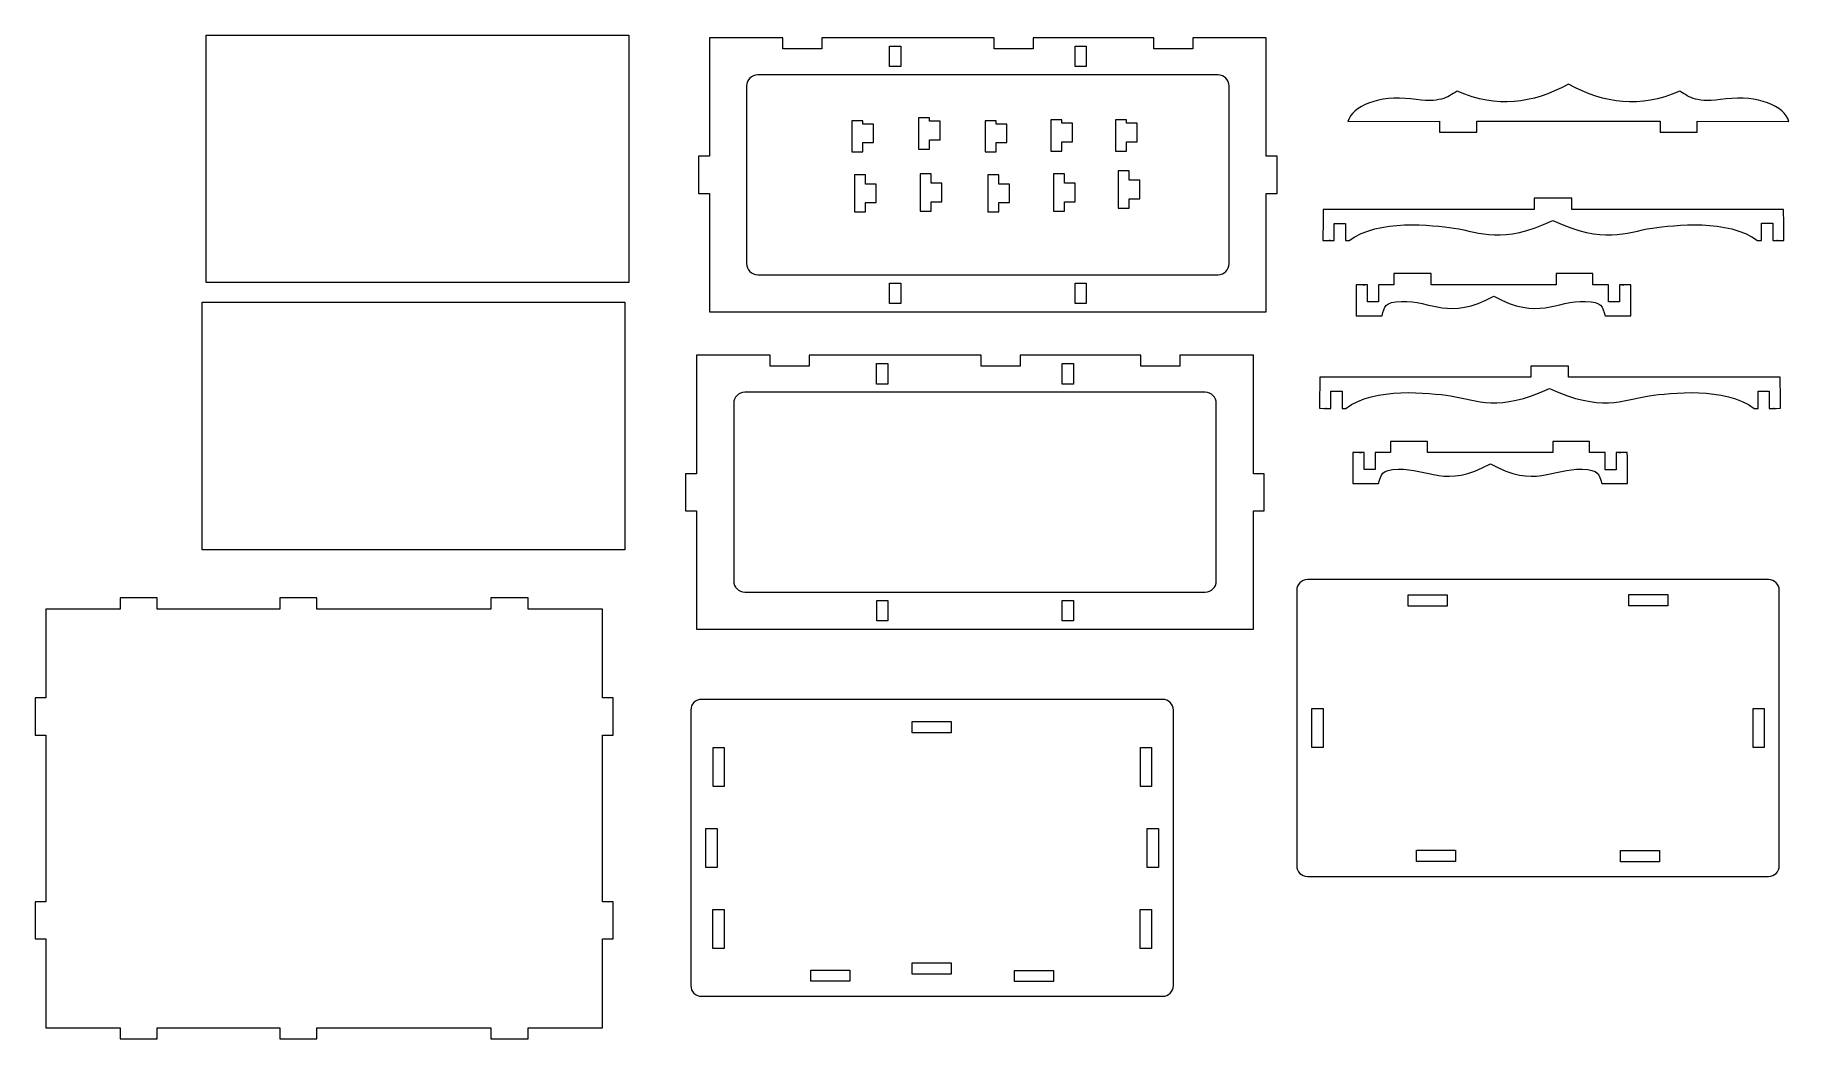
# Model space of a CAD drawing. Header units: centimetres. Extents: x -142 to 142, y -81 to 81.
import ezdxf

# ---------------------------------------------------------------- set-up
doc = ezdxf.new("R2010")
doc.units = ezdxf.units.CM
doc.header["$MEASUREMENT"] = 0
doc.layers.add('layer 1', color=7, linetype='Continuous')

msp = doc.modelspace()

# ---------------------------------------------------------------- linework, layer by layer
at = {"layer": 'layer 1', "color": 250, "lineweight": 20}
for points, knots in [([(-114.10544, 41.124), (-114.10544, 41.124), (-45.76664, 41.124), (-45.76664, 41.124), (-45.76664, 41.124), (-45.76664, 41.124), (-45.76664, 81.1494), (-45.76664, 81.1494), (-45.76664, 81.1494), (-45.76664, 81.1494), (-114.10544, 81.1494), (-114.10544, 81.1494), (-114.10544, 81.1494), (-114.10544, 81.1494), (-114.10544, 41.124), (-114.10544, 41.124), (-114.10544, 41.124), (-114.10544, 41.124), (-114.10544, 41.124), (-114.10544, 41.124)], [0, 0, 0, 0, 0.166666667, 0.166666667, 0.166666667, 0.166666667, 0.333333333, 0.333333333, 0.333333333, 0.333333333, 0.5, 0.5, 0.5, 0.5, 0.666666667, 0.666666667, 0.666666667, 0.666666667, 1, 1, 1, 1]), ([(57.26938, 36.39864), (57.26938, 36.39864), (-32.73068, 36.39864), (-32.73068, 36.39864), (-32.73068, 36.39864), (-32.73068, 36.39864), (-32.73068, 55.55874), (-32.73068, 55.55874), (-32.73068, 55.55874), (-32.73068, 55.55874), (-34.53068, 55.55874), (-34.53068, 55.55874), (-34.53068, 55.55874), (-34.53068, 55.55874), (-34.53068, 61.55874), (-34.53068, 61.55874), (-34.53068, 61.55874), (-34.53068, 61.55874), (-32.73068, 61.55874), (-32.73068, 61.55874), (-32.73068, 61.55874), (-32.73068, 61.55874), (-32.73068, 80.7189), (-32.73068, 80.7189), (-32.73068, 80.7189), (-32.73068, 80.7189), (-20.86502, 80.7189), (-20.86502, 80.7189), (-20.86502, 80.7189), (-20.86502, 80.7189), (-20.86502, 78.9366), (-20.86502, 78.9366), (-20.86502, 78.9366), (-20.86502, 78.9366), (-14.56178, 78.9366), (-14.56178, 78.9366), (-14.56178, 78.9366), (-14.56178, 78.9366), (-14.56178, 80.7189), (-14.56178, 80.7189), (-14.56178, 80.7189), (-14.56178, 80.7189), (13.28128, 80.7189), (13.28128, 80.7189), (13.28128, 80.7189), (13.28128, 80.7189), (13.28128, 78.92952), (13.28128, 78.92952), (13.28128, 78.92952), (13.28128, 78.92952), (19.58452, 78.92952), (19.58452, 78.92952), (19.58452, 78.92952), (19.58452, 78.92952), (19.58452, 80.7189), (19.58452, 80.7189), (19.58452, 80.7189), (19.58452, 80.7189), (39.0664, 80.7189), (39.0664, 80.7189), (39.0664, 80.7189), (39.0664, 80.7189), (39.0664, 78.92856), (39.0664, 78.92856), (39.0664, 78.92856), (39.0664, 78.92856), (45.36964, 78.92856), (45.36964, 78.92856), (45.36964, 78.92856), (45.36964, 78.92856), (45.36964, 80.7189), (45.36964, 80.7189), (45.36964, 80.7189), (45.36964, 80.7189), (57.26938, 80.7189), (57.26938, 80.7189), (57.26938, 80.7189), (57.26938, 80.7189), (57.26938, 61.5513), (57.26938, 61.5513), (57.26938, 61.5513), (57.26938, 61.5513), (59.00854, 61.5513), (59.00854, 61.5513), (59.00854, 61.5513), (59.00854, 61.5513), (59.00854, 55.5513), (59.00854, 55.5513), (59.00854, 55.5513), (59.00854, 55.5513), (57.26938, 55.5513), (57.26938, 55.5513), (57.26938, 55.5513), (57.26938, 55.5513), (57.26938, 36.39864), (57.26938, 36.39864)], [0, 0, 0, 0, 0.04, 0.04, 0.04, 0.04, 0.08, 0.08, 0.08, 0.08, 0.12, 0.12, 0.12, 0.12, 0.16, 0.16, 0.16, 0.16, 0.2, 0.2, 0.2, 0.2, 0.24, 0.24, 0.24, 0.24, 0.28, 0.28, 0.28, 0.28, 0.32, 0.32, 0.32, 0.32, 0.36, 0.36, 0.36, 0.36, 0.4, 0.4, 0.4, 0.4, 0.44, 0.44, 0.44, 0.44, 0.48, 0.48, 0.48, 0.48, 0.52, 0.52, 0.52, 0.52, 0.56, 0.56, 0.56, 0.56, 0.6, 0.6, 0.6, 0.6, 0.64, 0.64, 0.64, 0.64, 0.68, 0.68, 0.68, 0.68, 0.72, 0.72, 0.72, 0.72, 0.76, 0.76, 0.76, 0.76, 0.8, 0.8, 0.8, 0.8, 0.84, 0.84, 0.84, 0.84, 0.88, 0.88, 0.88, 0.88, 0.92, 0.92, 0.92, 0.92, 1, 1, 1, 1]), ([(-3.62936, 76.04766), (-3.62936, 76.04766), (-1.81436, 76.04766), (-1.81436, 76.04766), (-1.81436, 76.04766), (-1.81436, 76.04766), (-1.81436, 79.34766), (-1.81436, 79.34766), (-1.81436, 79.34766), (-1.81436, 79.34766), (-3.62936, 79.34766), (-3.62936, 79.34766), (-3.62936, 79.34766), (-3.62936, 79.34766), (-3.62936, 76.04766), (-3.62936, 76.04766)], [0, 0, 0, 0, 0.2, 0.2, 0.2, 0.2, 0.4, 0.4, 0.4, 0.4, 0.6, 0.6, 0.6, 0.6, 1, 1, 1, 1]), ([(26.3569, 76.04646), (26.3569, 76.04646), (28.17184, 76.04646), (28.17184, 76.04646), (28.17184, 76.04646), (28.17184, 76.04646), (28.17184, 79.34646), (28.17184, 79.34646), (28.17184, 79.34646), (28.17184, 79.34646), (26.3569, 79.34646), (26.3569, 79.34646), (26.3569, 79.34646), (26.3569, 79.34646), (26.3569, 76.04646), (26.3569, 76.04646)], [0, 0, 0, 0, 0.2, 0.2, 0.2, 0.2, 0.4, 0.4, 0.4, 0.4, 0.6, 0.6, 0.6, 0.6, 1, 1, 1, 1]), ([(49.46938, 42.39864), (49.46938, 42.39864), (-24.93068, 42.39864), (-24.93068, 42.39864), (-24.93068, 42.39864), (-25.92062, 42.39864), (-26.73068, 43.20864), (-26.73068, 44.1987), (-26.73068, 44.1987), (-26.73068, 44.1987), (-26.73068, 72.91884), (-26.73068, 72.91884), (-26.73068, 72.91884), (-26.73068, 73.9089), (-25.92062, 74.71884), (-24.93068, 74.71884), (-24.93068, 74.71884), (-24.93068, 74.71884), (49.46938, 74.71884), (49.46938, 74.71884), (49.46938, 74.71884), (50.45938, 74.71884), (51.26938, 73.9089), (51.26938, 72.91884), (51.26938, 72.91884), (51.26938, 72.91884), (51.26938, 44.1987), (51.26938, 44.1987), (51.26938, 44.1987), (51.26938, 43.20864), (50.45938, 42.39864), (49.46938, 42.39864)], [0, 0, 0, 0, 0.111111111, 0.111111111, 0.111111111, 0.111111111, 0.222222222, 0.222222222, 0.222222222, 0.222222222, 0.333333333, 0.333333333, 0.333333333, 0.333333333, 0.444444444, 0.444444444, 0.444444444, 0.444444444, 0.555555556, 0.555555556, 0.555555556, 0.555555556, 0.666666667, 0.666666667, 0.666666667, 0.666666667, 0.777777778, 0.777777778, 0.777777778, 0.777777778, 1, 1, 1, 1]), ([(106.11394, 67.2189), (106.11394, 67.2189), (91.29412, 67.20948), (91.29412, 67.20948), (91.29412, 67.20948), (91.29412, 67.20948), (91.29412, 65.46756), (91.29412, 65.46756), (91.29412, 65.46756), (91.29412, 65.46756), (85.29412, 65.46756), (85.29412, 65.46756), (85.29412, 65.46756), (85.29412, 65.46756), (85.29412, 67.2057), (85.29412, 67.2057), (85.29412, 67.2057), (85.29412, 67.2057), (70.47436, 67.19628), (70.47436, 67.19628), (70.47436, 67.19628), (71.1604, 69.6582), (75.61474, 71.51382), (80.62822, 70.81902), (80.62822, 70.81902), (85.64182, 70.12416), (86.34286, 71.05368), (88.1263, 72.06426), (88.1263, 72.06426), (94.71328, 69.28674), (100.09036, 70.0242), (106.11418, 73.19628), (106.11418, 73.19628), (112.13812, 70.0242), (117.5152, 69.28674), (124.10206, 72.06426), (124.10206, 72.06426), (125.8855, 71.05368), (126.5866, 70.12416), (131.60007, 70.81902), (131.60007, 70.81902), (136.61349, 71.51382), (141.06783, 69.6582), (141.75381, 67.19628), (141.75381, 67.19628), (141.75381, 67.19628), (126.94666, 67.2057), (126.94666, 67.2057), (126.94666, 67.2057), (126.94666, 67.2057), (126.94666, 65.4756), (126.94666, 65.4756), (126.94666, 65.4756), (126.94666, 65.4756), (120.94666, 65.4756), (120.94666, 65.4756), (120.94666, 65.4756), (120.94666, 65.4756), (120.94666, 67.20948), (120.94666, 67.20948), (120.94666, 67.20948), (120.94666, 67.20948), (106.11394, 67.2189), (106.11394, 67.2189)], [0, 0, 0, 0, 0.058823529, 0.058823529, 0.058823529, 0.058823529, 0.117647059, 0.117647059, 0.117647059, 0.117647059, 0.176470588, 0.176470588, 0.176470588, 0.176470588, 0.235294118, 0.235294118, 0.235294118, 0.235294118, 0.294117647, 0.294117647, 0.294117647, 0.294117647, 0.352941176, 0.352941176, 0.352941176, 0.352941176, 0.411764706, 0.411764706, 0.411764706, 0.411764706, 0.470588235, 0.470588235, 0.470588235, 0.470588235, 0.529411765, 0.529411765, 0.529411765, 0.529411765, 0.588235294, 0.588235294, 0.588235294, 0.588235294, 0.647058824, 0.647058824, 0.647058824, 0.647058824, 0.705882353, 0.705882353, 0.705882353, 0.705882353, 0.764705882, 0.764705882, 0.764705882, 0.764705882, 0.823529412, 0.823529412, 0.823529412, 0.823529412, 0.882352941, 0.882352941, 0.882352941, 0.882352941, 1, 1, 1, 1]), ([(-7.9448, 62.26224), (-7.9448, 62.26224), (-9.7448, 62.26224), (-9.7448, 62.26224), (-9.7448, 62.26224), (-9.7448, 62.26224), (-9.7448, 67.30224), (-9.7448, 67.30224), (-9.7448, 67.30224), (-9.7448, 67.30224), (-7.9448, 67.30224), (-7.9448, 67.30224), (-7.9448, 67.30224), (-7.9448, 67.30224), (-7.9448, 66.76224), (-7.9448, 66.76224), (-7.9448, 66.76224), (-7.9448, 66.76224), (-6.20486, 66.76224), (-6.20486, 66.76224), (-6.20486, 66.76224), (-6.20486, 66.76224), (-6.20486, 63.76224), (-6.20486, 63.76224), (-6.20486, 63.76224), (-6.20486, 63.76224), (-7.9448, 63.76224), (-7.9448, 63.76224), (-7.9448, 63.76224), (-7.9448, 63.76224), (-7.9448, 62.26224), (-7.9448, 62.26224)], [0, 0, 0, 0, 0.111111111, 0.111111111, 0.111111111, 0.111111111, 0.222222222, 0.222222222, 0.222222222, 0.222222222, 0.333333333, 0.333333333, 0.333333333, 0.333333333, 0.444444444, 0.444444444, 0.444444444, 0.444444444, 0.555555556, 0.555555556, 0.555555556, 0.555555556, 0.666666667, 0.666666667, 0.666666667, 0.666666667, 0.777777778, 0.777777778, 0.777777778, 0.777777778, 1, 1, 1, 1]), ([(2.83396, 62.72124), (2.83396, 62.72124), (1.03396, 62.72124), (1.03396, 62.72124), (1.03396, 62.72124), (1.03396, 62.72124), (1.03396, 67.76124), (1.03396, 67.76124), (1.03396, 67.76124), (1.03396, 67.76124), (2.83396, 67.76124), (2.83396, 67.76124), (2.83396, 67.76124), (2.83396, 67.76124), (2.83396, 67.22124), (2.83396, 67.22124), (2.83396, 67.22124), (2.83396, 67.22124), (4.57396, 67.22124), (4.57396, 67.22124), (4.57396, 67.22124), (4.57396, 67.22124), (4.57396, 64.22124), (4.57396, 64.22124), (4.57396, 64.22124), (4.57396, 64.22124), (2.83396, 64.22124), (2.83396, 64.22124), (2.83396, 64.22124), (2.83396, 64.22124), (2.83396, 62.72124), (2.83396, 62.72124)], [0, 0, 0, 0, 0.111111111, 0.111111111, 0.111111111, 0.111111111, 0.222222222, 0.222222222, 0.222222222, 0.222222222, 0.333333333, 0.333333333, 0.333333333, 0.333333333, 0.444444444, 0.444444444, 0.444444444, 0.444444444, 0.555555556, 0.555555556, 0.555555556, 0.555555556, 0.666666667, 0.666666667, 0.666666667, 0.666666667, 0.777777778, 0.777777778, 0.777777778, 0.777777778, 1, 1, 1, 1]), ([(13.60894, 62.26224), (13.60894, 62.26224), (11.80894, 62.26224), (11.80894, 62.26224), (11.80894, 62.26224), (11.80894, 62.26224), (11.80894, 67.30224), (11.80894, 67.30224), (11.80894, 67.30224), (11.80894, 67.30224), (13.60894, 67.30224), (13.60894, 67.30224), (13.60894, 67.30224), (13.60894, 67.30224), (13.60894, 66.76224), (13.60894, 66.76224), (13.60894, 66.76224), (13.60894, 66.76224), (15.34894, 66.76224), (15.34894, 66.76224), (15.34894, 66.76224), (15.34894, 66.76224), (15.34894, 63.76224), (15.34894, 63.76224), (15.34894, 63.76224), (15.34894, 63.76224), (13.60894, 63.76224), (13.60894, 63.76224), (13.60894, 63.76224), (13.60894, 63.76224), (13.60894, 62.26224), (13.60894, 62.26224)], [0, 0, 0, 0, 0.111111111, 0.111111111, 0.111111111, 0.111111111, 0.222222222, 0.222222222, 0.222222222, 0.222222222, 0.333333333, 0.333333333, 0.333333333, 0.333333333, 0.444444444, 0.444444444, 0.444444444, 0.444444444, 0.555555556, 0.555555556, 0.555555556, 0.555555556, 0.666666667, 0.666666667, 0.666666667, 0.666666667, 0.777777778, 0.777777778, 0.777777778, 0.777777778, 1, 1, 1, 1]), ([(24.22894, 62.40372), (24.22894, 62.40372), (22.42894, 62.40372), (22.42894, 62.40372), (22.42894, 62.40372), (22.42894, 62.40372), (22.42894, 67.44372), (22.42894, 67.44372), (22.42894, 67.44372), (22.42894, 67.44372), (24.22894, 67.44372), (24.22894, 67.44372), (24.22894, 67.44372), (24.22894, 67.44372), (24.22894, 66.90372), (24.22894, 66.90372), (24.22894, 66.90372), (24.22894, 66.90372), (25.96894, 66.90372), (25.96894, 66.90372), (25.96894, 66.90372), (25.96894, 66.90372), (25.96894, 63.90372), (25.96894, 63.90372), (25.96894, 63.90372), (25.96894, 63.90372), (24.22894, 63.90372), (24.22894, 63.90372), (24.22894, 63.90372), (24.22894, 63.90372), (24.22894, 62.40372), (24.22894, 62.40372)], [0, 0, 0, 0, 0.111111111, 0.111111111, 0.111111111, 0.111111111, 0.222222222, 0.222222222, 0.222222222, 0.222222222, 0.333333333, 0.333333333, 0.333333333, 0.333333333, 0.444444444, 0.444444444, 0.444444444, 0.444444444, 0.555555556, 0.555555556, 0.555555556, 0.555555556, 0.666666667, 0.666666667, 0.666666667, 0.666666667, 0.777777778, 0.777777778, 0.777777778, 0.777777778, 1, 1, 1, 1]), ([(34.66894, 62.40372), (34.66894, 62.40372), (32.86894, 62.40372), (32.86894, 62.40372), (32.86894, 62.40372), (32.86894, 62.40372), (32.86894, 67.44372), (32.86894, 67.44372), (32.86894, 67.44372), (32.86894, 67.44372), (34.66894, 67.44372), (34.66894, 67.44372), (34.66894, 67.44372), (34.66894, 67.44372), (34.66894, 66.90372), (34.66894, 66.90372), (34.66894, 66.90372), (34.66894, 66.90372), (36.40894, 66.90372), (36.40894, 66.90372), (36.40894, 66.90372), (36.40894, 66.90372), (36.40894, 63.90372), (36.40894, 63.90372), (36.40894, 63.90372), (36.40894, 63.90372), (34.66894, 63.90372), (34.66894, 63.90372), (34.66894, 63.90372), (34.66894, 63.90372), (34.66894, 62.40372), (34.66894, 62.40372)], [0, 0, 0, 0, 0.111111111, 0.111111111, 0.111111111, 0.111111111, 0.222222222, 0.222222222, 0.222222222, 0.222222222, 0.333333333, 0.333333333, 0.333333333, 0.333333333, 0.444444444, 0.444444444, 0.444444444, 0.444444444, 0.555555556, 0.555555556, 0.555555556, 0.555555556, 0.666666667, 0.666666667, 0.666666667, 0.666666667, 0.777777778, 0.777777778, 0.777777778, 0.777777778, 1, 1, 1, 1]), ([(-7.51478, 52.55874), (-7.51478, 52.55874), (-9.31478, 52.55874), (-9.31478, 52.55874), (-9.31478, 52.55874), (-9.31478, 52.55874), (-9.31478, 58.55874), (-9.31478, 58.55874), (-9.31478, 58.55874), (-9.31478, 58.55874), (-7.51478, 58.55874), (-7.51478, 58.55874), (-7.51478, 58.55874), (-7.51478, 58.55874), (-7.51478, 57.05874), (-7.51478, 57.05874), (-7.51478, 57.05874), (-7.51478, 57.05874), (-5.77484, 57.05874), (-5.77484, 57.05874), (-5.77484, 57.05874), (-5.77484, 57.05874), (-5.77484, 54.05874), (-5.77484, 54.05874), (-5.77484, 54.05874), (-5.77484, 54.05874), (-7.51478, 54.05874), (-7.51478, 54.05874), (-7.51478, 54.05874), (-7.51478, 54.05874), (-7.51478, 52.55874), (-7.51478, 52.55874)], [0, 0, 0, 0, 0.111111111, 0.111111111, 0.111111111, 0.111111111, 0.222222222, 0.222222222, 0.222222222, 0.222222222, 0.333333333, 0.333333333, 0.333333333, 0.333333333, 0.444444444, 0.444444444, 0.444444444, 0.444444444, 0.555555556, 0.555555556, 0.555555556, 0.555555556, 0.666666667, 0.666666667, 0.666666667, 0.666666667, 0.777777778, 0.777777778, 0.777777778, 0.777777778, 1, 1, 1, 1]), ([(3.10522, 52.70022), (3.10522, 52.70022), (1.30522, 52.70022), (1.30522, 52.70022), (1.30522, 52.70022), (1.30522, 52.70022), (1.30522, 58.70022), (1.30522, 58.70022), (1.30522, 58.70022), (1.30522, 58.70022), (3.10522, 58.70022), (3.10522, 58.70022), (3.10522, 58.70022), (3.10522, 58.70022), (3.10522, 57.20022), (3.10522, 57.20022), (3.10522, 57.20022), (3.10522, 57.20022), (4.84522, 57.20022), (4.84522, 57.20022), (4.84522, 57.20022), (4.84522, 57.20022), (4.84522, 54.20022), (4.84522, 54.20022), (4.84522, 54.20022), (4.84522, 54.20022), (3.10522, 54.20022), (3.10522, 54.20022), (3.10522, 54.20022), (3.10522, 54.20022), (3.10522, 52.70022), (3.10522, 52.70022)], [0, 0, 0, 0, 0.111111111, 0.111111111, 0.111111111, 0.111111111, 0.222222222, 0.222222222, 0.222222222, 0.222222222, 0.333333333, 0.333333333, 0.333333333, 0.333333333, 0.444444444, 0.444444444, 0.444444444, 0.444444444, 0.555555556, 0.555555556, 0.555555556, 0.555555556, 0.666666667, 0.666666667, 0.666666667, 0.666666667, 0.777777778, 0.777777778, 0.777777778, 0.777777778, 1, 1, 1, 1]), ([(14.03896, 52.55874), (14.03896, 52.55874), (12.23896, 52.55874), (12.23896, 52.55874), (12.23896, 52.55874), (12.23896, 52.55874), (12.23896, 58.55874), (12.23896, 58.55874), (12.23896, 58.55874), (12.23896, 58.55874), (14.03896, 58.55874), (14.03896, 58.55874), (14.03896, 58.55874), (14.03896, 58.55874), (14.03896, 57.05874), (14.03896, 57.05874), (14.03896, 57.05874), (14.03896, 57.05874), (15.7789, 57.05874), (15.7789, 57.05874), (15.7789, 57.05874), (15.7789, 57.05874), (15.7789, 54.05874), (15.7789, 54.05874), (15.7789, 54.05874), (15.7789, 54.05874), (14.03896, 54.05874), (14.03896, 54.05874), (14.03896, 54.05874), (14.03896, 54.05874), (14.03896, 52.55874), (14.03896, 52.55874)], [0, 0, 0, 0, 0.111111111, 0.111111111, 0.111111111, 0.111111111, 0.222222222, 0.222222222, 0.222222222, 0.222222222, 0.333333333, 0.333333333, 0.333333333, 0.333333333, 0.444444444, 0.444444444, 0.444444444, 0.444444444, 0.555555556, 0.555555556, 0.555555556, 0.555555556, 0.666666667, 0.666666667, 0.666666667, 0.666666667, 0.777777778, 0.777777778, 0.777777778, 0.777777778, 1, 1, 1, 1]), ([(24.65896, 52.70022), (24.65896, 52.70022), (22.85896, 52.70022), (22.85896, 52.70022), (22.85896, 52.70022), (22.85896, 52.70022), (22.85896, 58.70022), (22.85896, 58.70022), (22.85896, 58.70022), (22.85896, 58.70022), (24.65896, 58.70022), (24.65896, 58.70022), (24.65896, 58.70022), (24.65896, 58.70022), (24.65896, 57.20022), (24.65896, 57.20022), (24.65896, 57.20022), (24.65896, 57.20022), (26.39896, 57.20022), (26.39896, 57.20022), (26.39896, 57.20022), (26.39896, 57.20022), (26.39896, 54.20022), (26.39896, 54.20022), (26.39896, 54.20022), (26.39896, 54.20022), (24.65896, 54.20022), (24.65896, 54.20022), (24.65896, 54.20022), (24.65896, 54.20022), (24.65896, 52.70022), (24.65896, 52.70022)], [0, 0, 0, 0, 0.111111111, 0.111111111, 0.111111111, 0.111111111, 0.222222222, 0.222222222, 0.222222222, 0.222222222, 0.333333333, 0.333333333, 0.333333333, 0.333333333, 0.444444444, 0.444444444, 0.444444444, 0.444444444, 0.555555556, 0.555555556, 0.555555556, 0.555555556, 0.666666667, 0.666666667, 0.666666667, 0.666666667, 0.777777778, 0.777777778, 0.777777778, 0.777777778, 1, 1, 1, 1]), ([(35.09896, 53.18022), (35.09896, 53.18022), (33.29896, 53.18022), (33.29896, 53.18022), (33.29896, 53.18022), (33.29896, 53.18022), (33.29896, 59.18022), (33.29896, 59.18022), (33.29896, 59.18022), (33.29896, 59.18022), (35.09896, 59.18022), (35.09896, 59.18022), (35.09896, 59.18022), (35.09896, 59.18022), (35.09896, 57.68022), (35.09896, 57.68022), (35.09896, 57.68022), (35.09896, 57.68022), (36.83896, 57.68022), (36.83896, 57.68022), (36.83896, 57.68022), (36.83896, 57.68022), (36.83896, 54.68022), (36.83896, 54.68022), (36.83896, 54.68022), (36.83896, 54.68022), (35.09896, 54.68022), (35.09896, 54.68022), (35.09896, 54.68022), (35.09896, 54.68022), (35.09896, 53.18022), (35.09896, 53.18022)], [0, 0, 0, 0, 0.111111111, 0.111111111, 0.111111111, 0.111111111, 0.222222222, 0.222222222, 0.222222222, 0.222222222, 0.333333333, 0.333333333, 0.333333333, 0.333333333, 0.444444444, 0.444444444, 0.444444444, 0.444444444, 0.555555556, 0.555555556, 0.555555556, 0.555555556, 0.666666667, 0.666666667, 0.666666667, 0.666666667, 0.777777778, 0.777777778, 0.777777778, 0.777777778, 1, 1, 1, 1]), ([(103.60588, 51.15732), (95.27194, 47.27658), (92.02948, 49.2672), (87.59626, 49.9356), (87.59626, 49.9356), (84.16864, 50.45238), (75.3163, 51.44562), (70.66594, 47.92608), (70.66594, 47.92608), (70.66594, 47.92608), (70.06666, 47.92662), (70.06666, 47.92662), (70.06666, 47.92662), (70.06666, 47.92662), (70.06666, 50.7069), (70.06666, 50.7069), (70.06666, 50.7069), (70.06666, 50.7069), (68.26666, 50.7069), (68.26666, 50.7069), (68.26666, 50.7069), (68.26666, 50.7069), (68.26666, 47.92854), (68.26666, 47.92854), (68.26666, 47.92854), (66.22318, 47.93106), (68.93614, 47.93016), (66.42436, 47.93238), (66.42436, 47.93238), (66.43732, 50.23524), (66.45016, 50.64324), (66.46312, 52.94616), (66.46312, 52.94616), (78.13882, 52.94814), (88.9144, 52.94916), (100.5901, 52.94928), (100.5901, 52.94928), (100.5901, 52.94928), (100.5901, 54.76608), (100.5901, 54.76608), (100.5901, 54.76608), (100.5901, 54.76608), (106.64308, 54.76608), (106.64308, 54.76608), (106.64308, 54.76608), (106.64308, 54.76608), (106.64308, 52.94928), (106.64308, 52.94928), (106.64308, 52.94928), (118.3627, 52.94916), (129.17889, 52.94814), (140.89845, 52.94616), (140.89845, 52.94616), (140.91141, 50.64324), (140.92437, 50.23524), (140.93739, 47.93238), (140.93739, 47.93238), (138.43221, 47.93016), (141.10431, 47.931), (139.12671, 47.92854), (139.12671, 47.92854), (139.12671, 47.92854), (139.12671, 50.71296), (139.12671, 50.71296), (139.12671, 50.71296), (139.12671, 50.71296), (137.32671, 50.71296), (137.32671, 50.71296), (137.32671, 50.71296), (137.32671, 50.71296), (137.32671, 47.92668), (137.32671, 47.92668), (137.32671, 47.92668), (137.32671, 47.92668), (136.67985, 47.92608), (136.67985, 47.92608), (136.67985, 47.92608), (132.01197, 51.44562), (123.12634, 50.45238), (119.68576, 49.9356), (119.68576, 49.9356), (115.23592, 49.26726), (111.97114, 47.27658), (103.60588, 51.15732)], [0, 0, 0, 0, 0.045454545, 0.045454545, 0.045454545, 0.045454545, 0.090909091, 0.090909091, 0.090909091, 0.090909091, 0.136363636, 0.136363636, 0.136363636, 0.136363636, 0.181818182, 0.181818182, 0.181818182, 0.181818182, 0.227272727, 0.227272727, 0.227272727, 0.227272727, 0.272727273, 0.272727273, 0.272727273, 0.272727273, 0.318181818, 0.318181818, 0.318181818, 0.318181818, 0.363636364, 0.363636364, 0.363636364, 0.363636364, 0.409090909, 0.409090909, 0.409090909, 0.409090909, 0.454545455, 0.454545455, 0.454545455, 0.454545455, 0.5, 0.5, 0.5, 0.5, 0.545454545, 0.545454545, 0.545454545, 0.545454545, 0.590909091, 0.590909091, 0.590909091, 0.590909091, 0.636363636, 0.636363636, 0.636363636, 0.636363636, 0.681818182, 0.681818182, 0.681818182, 0.681818182, 0.727272727, 0.727272727, 0.727272727, 0.727272727, 0.772727273, 0.772727273, 0.772727273, 0.772727273, 0.818181818, 0.818181818, 0.818181818, 0.818181818, 0.863636364, 0.863636364, 0.863636364, 0.863636364, 0.909090909, 0.909090909, 0.909090909, 0.909090909, 1, 1, 1, 1]), ([(94.04908, 38.96166), (86.78272, 34.90842), (83.98972, 38.26998), (79.11046, 38.08362), (79.11046, 38.08362), (76.35748, 37.9785), (76.41658, 37.2906), (75.98092, 35.75676), (75.98092, 35.75676), (74.30092, 35.75886), (73.46098, 35.76096), (71.78098, 35.763), (71.78098, 35.763), (71.79046, 38.06094), (71.79994, 38.46798), (71.80936, 40.76592), (71.80936, 40.76592), (74.9842, 40.76658), (71.5036, 40.76652), (73.61512, 40.76706), (73.61512, 40.76706), (73.61512, 40.76706), (73.61512, 38.0181), (73.61512, 38.0181), (73.61512, 38.0181), (73.61512, 38.0181), (75.41512, 38.0181), (75.41512, 38.0181), (75.41512, 38.0181), (75.41512, 38.0181), (75.41512, 40.76748), (75.41512, 40.76748), (75.41512, 40.76748), (75.41512, 40.76748), (77.89948, 40.7679), (77.89948, 40.7679), (77.89948, 40.7679), (77.89948, 40.7679), (77.89948, 42.59676), (77.89948, 42.59676), (77.89948, 42.59676), (77.89948, 42.59676), (83.89948, 42.59676), (83.89948, 42.59676), (83.89948, 42.59676), (83.89948, 42.59676), (83.89948, 40.76856), (83.89948, 40.76856), (83.89948, 40.76856), (90.63982, 40.76916), (97.38016, 40.76916), (104.12056, 40.76856), (104.12056, 40.76856), (104.12056, 40.76856), (104.12056, 42.59682), (104.12056, 42.59682), (104.12056, 42.59682), (104.12056, 42.59682), (110.074, 42.59682), (110.074, 42.59682), (110.074, 42.59682), (110.074, 42.59682), (110.074, 40.7679), (110.074, 40.7679), (110.074, 40.7679), (110.074, 40.7679), (112.59154, 40.76748), (112.59154, 40.76748), (112.59154, 40.76748), (112.59154, 40.76748), (112.59154, 38.01264), (112.59154, 38.01264), (112.59154, 38.01264), (112.59154, 38.01264), (114.39154, 38.01264), (114.39154, 38.01264), (114.39154, 38.01264), (114.39154, 38.01264), (114.39154, 40.76706), (114.39154, 40.76706), (114.39154, 40.76706), (116.38414, 40.76652), (113.0566, 40.76658), (116.1778, 40.76592), (116.1778, 40.76592), (116.1871, 38.46798), (116.19652, 38.06094), (116.20594, 35.763), (116.20594, 35.763), (114.53896, 35.76096), (113.69902, 35.75886), (112.03204, 35.75676), (112.03204, 35.75676), (111.5998, 37.2906), (111.604, 37.9785), (108.87238, 38.08362), (108.87238, 38.08362), (104.03092, 38.26998), (101.25904, 34.90842), (94.04908, 38.96166)], [0, 0, 0, 0, 0.038461538, 0.038461538, 0.038461538, 0.038461538, 0.076923077, 0.076923077, 0.076923077, 0.076923077, 0.115384615, 0.115384615, 0.115384615, 0.115384615, 0.153846154, 0.153846154, 0.153846154, 0.153846154, 0.192307692, 0.192307692, 0.192307692, 0.192307692, 0.230769231, 0.230769231, 0.230769231, 0.230769231, 0.269230769, 0.269230769, 0.269230769, 0.269230769, 0.307692308, 0.307692308, 0.307692308, 0.307692308, 0.346153846, 0.346153846, 0.346153846, 0.346153846, 0.384615385, 0.384615385, 0.384615385, 0.384615385, 0.423076923, 0.423076923, 0.423076923, 0.423076923, 0.461538462, 0.461538462, 0.461538462, 0.461538462, 0.5, 0.5, 0.5, 0.5, 0.538461538, 0.538461538, 0.538461538, 0.538461538, 0.576923077, 0.576923077, 0.576923077, 0.576923077, 0.615384615, 0.615384615, 0.615384615, 0.615384615, 0.653846154, 0.653846154, 0.653846154, 0.653846154, 0.692307692, 0.692307692, 0.692307692, 0.692307692, 0.730769231, 0.730769231, 0.730769231, 0.730769231, 0.769230769, 0.769230769, 0.769230769, 0.769230769, 0.807692308, 0.807692308, 0.807692308, 0.807692308, 0.846153846, 0.846153846, 0.846153846, 0.846153846, 0.884615385, 0.884615385, 0.884615385, 0.884615385, 0.923076923, 0.923076923, 0.923076923, 0.923076923, 1, 1, 1, 1]), ([(-3.62294, 37.7499), (-3.62294, 37.7499), (-1.80794, 37.7499), (-1.80794, 37.7499), (-1.80794, 37.7499), (-1.80794, 37.7499), (-1.80794, 41.0499), (-1.80794, 41.0499), (-1.80794, 41.0499), (-1.80794, 41.0499), (-3.62294, 41.0499), (-3.62294, 41.0499), (-3.62294, 41.0499), (-3.62294, 41.0499), (-3.62294, 37.7499), (-3.62294, 37.7499)], [0, 0, 0, 0, 0.2, 0.2, 0.2, 0.2, 0.4, 0.4, 0.4, 0.4, 0.6, 0.6, 0.6, 0.6, 1, 1, 1, 1]), ([(26.36332, 37.7487), (26.36332, 37.7487), (28.17832, 37.7487), (28.17832, 37.7487), (28.17832, 37.7487), (28.17832, 37.7487), (28.17832, 41.0487), (28.17832, 41.0487), (28.17832, 41.0487), (28.17832, 41.0487), (26.36332, 41.0487), (26.36332, 41.0487), (26.36332, 41.0487), (26.36332, 41.0487), (26.36332, 37.7487), (26.36332, 37.7487)], [0, 0, 0, 0, 0.2, 0.2, 0.2, 0.2, 0.4, 0.4, 0.4, 0.4, 0.6, 0.6, 0.6, 0.6, 1, 1, 1, 1]), ([(-114.74066, -2.05608), (-114.74066, -2.05608), (-46.40186, -2.05608), (-46.40186, -2.05608), (-46.40186, -2.05608), (-46.40186, -2.05608), (-46.40186, 37.96926), (-46.40186, 37.96926), (-46.40186, 37.96926), (-46.40186, 37.96926), (-114.74066, 37.96926), (-114.74066, 37.96926), (-114.74066, 37.96926), (-114.74066, 37.96926), (-114.74066, -2.05608), (-114.74066, -2.05608), (-114.74066, -2.05608), (-114.74066, -2.05608), (-114.74066, -2.05608), (-114.74066, -2.05608)], [0, 0, 0, 0, 0.166666667, 0.166666667, 0.166666667, 0.166666667, 0.333333333, 0.333333333, 0.333333333, 0.333333333, 0.5, 0.5, 0.5, 0.5, 0.666666667, 0.666666667, 0.666666667, 0.666666667, 1, 1, 1, 1]), ([(55.1833, -14.92302), (55.1833, -14.92302), (-34.81676, -14.92302), (-34.81676, -14.92302), (-34.81676, -14.92302), (-34.81676, -14.92302), (-34.81676, 4.23708), (-34.81676, 4.23708), (-34.81676, 4.23708), (-34.81676, 4.23708), (-36.61676, 4.23708), (-36.61676, 4.23708), (-36.61676, 4.23708), (-36.61676, 4.23708), (-36.61676, 10.23708), (-36.61676, 10.23708), (-36.61676, 10.23708), (-36.61676, 10.23708), (-34.81676, 10.23708), (-34.81676, 10.23708), (-34.81676, 10.23708), (-34.81676, 10.23708), (-34.81676, 29.39724), (-34.81676, 29.39724), (-34.81676, 29.39724), (-34.81676, 29.39724), (-22.9511, 29.39724), (-22.9511, 29.39724), (-22.9511, 29.39724), (-22.9511, 29.39724), (-22.9511, 27.61494), (-22.9511, 27.61494), (-22.9511, 27.61494), (-22.9511, 27.61494), (-16.6478, 27.61494), (-16.6478, 27.61494), (-16.6478, 27.61494), (-16.6478, 27.61494), (-16.6478, 29.39724), (-16.6478, 29.39724), (-16.6478, 29.39724), (-16.6478, 29.39724), (11.1952, 29.39724), (11.1952, 29.39724), (11.1952, 29.39724), (11.1952, 29.39724), (11.1952, 27.60786), (11.1952, 27.60786), (11.1952, 27.60786), (11.1952, 27.60786), (17.49844, 27.60786), (17.49844, 27.60786), (17.49844, 27.60786), (17.49844, 27.60786), (17.49844, 29.39724), (17.49844, 29.39724), (17.49844, 29.39724), (17.49844, 29.39724), (36.98026, 29.39724), (36.98026, 29.39724), (36.98026, 29.39724), (36.98026, 29.39724), (36.98026, 27.6069), (36.98026, 27.6069), (36.98026, 27.6069), (36.98026, 27.6069), (43.28356, 27.6069), (43.28356, 27.6069), (43.28356, 27.6069), (43.28356, 27.6069), (43.28356, 29.39724), (43.28356, 29.39724), (43.28356, 29.39724), (43.28356, 29.39724), (55.1833, 29.39724), (55.1833, 29.39724), (55.1833, 29.39724), (55.1833, 29.39724), (55.1833, 10.22964), (55.1833, 10.22964), (55.1833, 10.22964), (55.1833, 10.22964), (56.92246, 10.22964), (56.92246, 10.22964), (56.92246, 10.22964), (56.92246, 10.22964), (56.92246, 4.22964), (56.92246, 4.22964), (56.92246, 4.22964), (56.92246, 4.22964), (55.1833, 4.22964), (55.1833, 4.22964), (55.1833, 4.22964), (55.1833, 4.22964), (55.1833, -14.92302), (55.1833, -14.92302)], [0, 0, 0, 0, 0.04, 0.04, 0.04, 0.04, 0.08, 0.08, 0.08, 0.08, 0.12, 0.12, 0.12, 0.12, 0.16, 0.16, 0.16, 0.16, 0.2, 0.2, 0.2, 0.2, 0.24, 0.24, 0.24, 0.24, 0.28, 0.28, 0.28, 0.28, 0.32, 0.32, 0.32, 0.32, 0.36, 0.36, 0.36, 0.36, 0.4, 0.4, 0.4, 0.4, 0.44, 0.44, 0.44, 0.44, 0.48, 0.48, 0.48, 0.48, 0.52, 0.52, 0.52, 0.52, 0.56, 0.56, 0.56, 0.56, 0.6, 0.6, 0.6, 0.6, 0.64, 0.64, 0.64, 0.64, 0.68, 0.68, 0.68, 0.68, 0.72, 0.72, 0.72, 0.72, 0.76, 0.76, 0.76, 0.76, 0.8, 0.8, 0.8, 0.8, 0.84, 0.84, 0.84, 0.84, 0.88, 0.88, 0.88, 0.88, 0.92, 0.92, 0.92, 0.92, 1, 1, 1, 1]), ([(-5.71544, 24.726), (-5.71544, 24.726), (-3.90038, 24.726), (-3.90038, 24.726), (-3.90038, 24.726), (-3.90038, 24.726), (-3.90038, 28.026), (-3.90038, 28.026), (-3.90038, 28.026), (-3.90038, 28.026), (-5.71544, 28.026), (-5.71544, 28.026), (-5.71544, 28.026), (-5.71544, 28.026), (-5.71544, 24.726), (-5.71544, 24.726)], [0, 0, 0, 0, 0.2, 0.2, 0.2, 0.2, 0.4, 0.4, 0.4, 0.4, 0.6, 0.6, 0.6, 0.6, 1, 1, 1, 1]), ([(24.27082, 24.7248), (24.27082, 24.7248), (26.08582, 24.7248), (26.08582, 24.7248), (26.08582, 24.7248), (26.08582, 24.7248), (26.08582, 28.0248), (26.08582, 28.0248), (26.08582, 28.0248), (26.08582, 28.0248), (24.27082, 28.0248), (24.27082, 28.0248), (24.27082, 28.0248), (24.27082, 28.0248), (24.27082, 24.7248), (24.27082, 24.7248)], [0, 0, 0, 0, 0.2, 0.2, 0.2, 0.2, 0.4, 0.4, 0.4, 0.4, 0.6, 0.6, 0.6, 0.6, 1, 1, 1, 1]), ([(103.0594, 24.02718), (94.72552, 20.14644), (91.48306, 22.13706), (87.04984, 22.80546), (87.04984, 22.80546), (83.62216, 23.32224), (74.76988, 24.31548), (70.11946, 20.79594), (70.11946, 20.79594), (70.11946, 20.79594), (69.52018, 20.79648), (69.52018, 20.79648), (69.52018, 20.79648), (69.52018, 20.79648), (69.52018, 23.57676), (69.52018, 23.57676), (69.52018, 23.57676), (69.52018, 23.57676), (67.72018, 23.57676), (67.72018, 23.57676), (67.72018, 23.57676), (67.72018, 23.57676), (67.72018, 20.7984), (67.72018, 20.7984), (67.72018, 20.7984), (65.6767, 20.80092), (68.38972, 20.80002), (65.87788, 20.80224), (65.87788, 20.80224), (65.89084, 23.1051), (65.90368, 23.5131), (65.91664, 25.81602), (65.91664, 25.81602), (77.59234, 25.818), (88.36798, 25.81902), (100.04362, 25.81914), (100.04362, 25.81914), (100.04362, 25.81914), (100.04362, 27.63594), (100.04362, 27.63594), (100.04362, 27.63594), (100.04362, 27.63594), (106.0966, 27.63594), (106.0966, 27.63594), (106.0966, 27.63594), (106.0966, 27.63594), (106.0966, 25.81914), (106.0966, 25.81914), (106.0966, 25.81914), (117.81622, 25.81902), (128.63241, 25.818), (140.35197, 25.81602), (140.35197, 25.81602), (140.36493, 23.5131), (140.37789, 23.1051), (140.39091, 20.80224), (140.39091, 20.80224), (137.88573, 20.80002), (140.55783, 20.80086), (138.58023, 20.7984), (138.58023, 20.7984), (138.58023, 20.7984), (138.58023, 23.58282), (138.58023, 23.58282), (138.58023, 23.58282), (138.58023, 23.58282), (136.78023, 23.58282), (136.78023, 23.58282), (136.78023, 23.58282), (136.78023, 23.58282), (136.78023, 20.79654), (136.78023, 20.79654), (136.78023, 20.79654), (136.78023, 20.79654), (136.13337, 20.79594), (136.13337, 20.79594), (136.13337, 20.79594), (131.46549, 24.31548), (122.57986, 23.32224), (119.13928, 22.80546), (119.13928, 22.80546), (114.68944, 22.13712), (111.42466, 20.14644), (103.0594, 24.02718)], [0, 0, 0, 0, 0.045454545, 0.045454545, 0.045454545, 0.045454545, 0.090909091, 0.090909091, 0.090909091, 0.090909091, 0.136363636, 0.136363636, 0.136363636, 0.136363636, 0.181818182, 0.181818182, 0.181818182, 0.181818182, 0.227272727, 0.227272727, 0.227272727, 0.227272727, 0.272727273, 0.272727273, 0.272727273, 0.272727273, 0.318181818, 0.318181818, 0.318181818, 0.318181818, 0.363636364, 0.363636364, 0.363636364, 0.363636364, 0.409090909, 0.409090909, 0.409090909, 0.409090909, 0.454545455, 0.454545455, 0.454545455, 0.454545455, 0.5, 0.5, 0.5, 0.5, 0.545454545, 0.545454545, 0.545454545, 0.545454545, 0.590909091, 0.590909091, 0.590909091, 0.590909091, 0.636363636, 0.636363636, 0.636363636, 0.636363636, 0.681818182, 0.681818182, 0.681818182, 0.681818182, 0.727272727, 0.727272727, 0.727272727, 0.727272727, 0.772727273, 0.772727273, 0.772727273, 0.772727273, 0.818181818, 0.818181818, 0.818181818, 0.818181818, 0.863636364, 0.863636364, 0.863636364, 0.863636364, 0.909090909, 0.909090909, 0.909090909, 0.909090909, 1, 1, 1, 1]), ([(47.3833, -8.92302), (47.3833, -8.92302), (-27.01676, -8.92302), (-27.01676, -8.92302), (-27.01676, -8.92302), (-28.00676, -8.92302), (-28.81676, -8.11302), (-28.81676, -7.12296), (-28.81676, -7.12296), (-28.81676, -7.12296), (-28.81676, 21.59718), (-28.81676, 21.59718), (-28.81676, 21.59718), (-28.81676, 22.58724), (-28.00676, 23.39718), (-27.01676, 23.39718), (-27.01676, 23.39718), (-27.01676, 23.39718), (47.3833, 23.39718), (47.3833, 23.39718), (47.3833, 23.39718), (48.3733, 23.39718), (49.1833, 22.58724), (49.1833, 21.59718), (49.1833, 21.59718), (49.1833, 21.59718), (49.1833, -7.12296), (49.1833, -7.12296), (49.1833, -7.12296), (49.1833, -8.11302), (48.3733, -8.92302), (47.3833, -8.92302)], [0, 0, 0, 0, 0.111111111, 0.111111111, 0.111111111, 0.111111111, 0.222222222, 0.222222222, 0.222222222, 0.222222222, 0.333333333, 0.333333333, 0.333333333, 0.333333333, 0.444444444, 0.444444444, 0.444444444, 0.444444444, 0.555555556, 0.555555556, 0.555555556, 0.555555556, 0.666666667, 0.666666667, 0.666666667, 0.666666667, 0.777777778, 0.777777778, 0.777777778, 0.777777778, 1, 1, 1, 1]), ([(93.5026, 11.83152), (86.23624, 7.77828), (83.44324, 11.13984), (78.56392, 10.95348), (78.56392, 10.95348), (75.811, 10.84836), (75.8701, 10.16046), (75.43444, 8.62662), (75.43444, 8.62662), (73.75444, 8.62872), (72.9145, 8.63082), (71.23444, 8.63286), (71.23444, 8.63286), (71.24398, 10.9308), (71.25346, 11.33784), (71.26288, 13.63578), (71.26288, 13.63578), (74.43772, 13.63644), (70.95706, 13.63638), (73.06864, 13.63692), (73.06864, 13.63692), (73.06864, 13.63692), (73.06864, 10.88796), (73.06864, 10.88796), (73.06864, 10.88796), (73.06864, 10.88796), (74.86864, 10.88796), (74.86864, 10.88796), (74.86864, 10.88796), (74.86864, 10.88796), (74.86864, 13.63734), (74.86864, 13.63734), (74.86864, 13.63734), (74.86864, 13.63734), (77.353, 13.63776), (77.353, 13.63776), (77.353, 13.63776), (77.353, 13.63776), (77.353, 15.46662), (77.353, 15.46662), (77.353, 15.46662), (77.353, 15.46662), (83.353, 15.46662), (83.353, 15.46662), (83.353, 15.46662), (83.353, 15.46662), (83.353, 13.63842), (83.353, 13.63842), (83.353, 13.63842), (90.09334, 13.63902), (96.83374, 13.63902), (103.57408, 13.63842), (103.57408, 13.63842), (103.57408, 13.63842), (103.57408, 15.46668), (103.57408, 15.46668), (103.57408, 15.46668), (103.57408, 15.46668), (109.52752, 15.46668), (109.52752, 15.46668), (109.52752, 15.46668), (109.52752, 15.46668), (109.52752, 13.63776), (109.52752, 13.63776), (109.52752, 13.63776), (109.52752, 13.63776), (112.04506, 13.63734), (112.04506, 13.63734), (112.04506, 13.63734), (112.04506, 13.63734), (112.04506, 10.8825), (112.04506, 10.8825), (112.04506, 10.8825), (112.04506, 10.8825), (113.84506, 10.8825), (113.84506, 10.8825), (113.84506, 10.8825), (113.84506, 10.8825), (113.84506, 13.63692), (113.84506, 13.63692), (113.84506, 13.63692), (115.83766, 13.63638), (112.51012, 13.63644), (115.63132, 13.63578), (115.63132, 13.63578), (115.64062, 11.33784), (115.65004, 10.9308), (115.65946, 8.63286), (115.65946, 8.63286), (113.99248, 8.63082), (113.15254, 8.62872), (111.48556, 8.62662), (111.48556, 8.62662), (111.05332, 10.16046), (111.05752, 10.84836), (108.3259, 10.95348), (108.3259, 10.95348), (103.48444, 11.13984), (100.71256, 7.77828), (93.5026, 11.83152)], [0, 0, 0, 0, 0.038461538, 0.038461538, 0.038461538, 0.038461538, 0.076923077, 0.076923077, 0.076923077, 0.076923077, 0.115384615, 0.115384615, 0.115384615, 0.115384615, 0.153846154, 0.153846154, 0.153846154, 0.153846154, 0.192307692, 0.192307692, 0.192307692, 0.192307692, 0.230769231, 0.230769231, 0.230769231, 0.230769231, 0.269230769, 0.269230769, 0.269230769, 0.269230769, 0.307692308, 0.307692308, 0.307692308, 0.307692308, 0.346153846, 0.346153846, 0.346153846, 0.346153846, 0.384615385, 0.384615385, 0.384615385, 0.384615385, 0.423076923, 0.423076923, 0.423076923, 0.423076923, 0.461538462, 0.461538462, 0.461538462, 0.461538462, 0.5, 0.5, 0.5, 0.5, 0.538461538, 0.538461538, 0.538461538, 0.538461538, 0.576923077, 0.576923077, 0.576923077, 0.576923077, 0.615384615, 0.615384615, 0.615384615, 0.615384615, 0.653846154, 0.653846154, 0.653846154, 0.653846154, 0.692307692, 0.692307692, 0.692307692, 0.692307692, 0.730769231, 0.730769231, 0.730769231, 0.730769231, 0.769230769, 0.769230769, 0.769230769, 0.769230769, 0.807692308, 0.807692308, 0.807692308, 0.807692308, 0.846153846, 0.846153846, 0.846153846, 0.846153846, 0.884615385, 0.884615385, 0.884615385, 0.884615385, 0.923076923, 0.923076923, 0.923076923, 0.923076923, 1, 1, 1, 1]), ([(63.92608, -6.88842), (63.92608, -6.88842), (138.45957, -6.88842), (138.45957, -6.88842), (138.45957, -6.88842), (139.41291, -6.88842), (140.19285, -7.66836), (140.19285, -8.6217), (140.19285, -8.6217), (140.19285, -8.6217), (140.19285, -53.1552), (140.19285, -53.1552), (140.19285, -53.1552), (140.19285, -54.10854), (139.41291, -54.88848), (138.45957, -54.88848), (138.45957, -54.88848), (138.45957, -54.88848), (63.92608, -54.88848), (63.92608, -54.88848), (63.92608, -54.88848), (62.97274, -54.88848), (62.1928, -54.10854), (62.1928, -53.1552), (62.1928, -53.1552), (62.1928, -53.1552), (62.1928, -8.6217), (62.1928, -8.6217), (62.1928, -8.6217), (62.1928, -7.66836), (62.97274, -6.88842), (63.92608, -6.88842)], [0, 0, 0, 0, 0.111111111, 0.111111111, 0.111111111, 0.111111111, 0.222222222, 0.222222222, 0.222222222, 0.222222222, 0.333333333, 0.333333333, 0.333333333, 0.333333333, 0.444444444, 0.444444444, 0.444444444, 0.444444444, 0.555555556, 0.555555556, 0.555555556, 0.555555556, 0.666666667, 0.666666667, 0.666666667, 0.666666667, 0.777777778, 0.777777778, 0.777777778, 0.777777778, 1, 1, 1, 1]), ([(-50.02796, -58.95876), (-50.02796, -58.95876), (-48.28736, -58.95876), (-48.28736, -58.95876), (-48.28736, -58.95876), (-48.28736, -58.95876), (-48.28736, -64.95876), (-48.28736, -64.95876), (-48.28736, -64.95876), (-48.28736, -64.95876), (-50.02796, -64.95876), (-50.02796, -64.95876), (-50.02796, -64.95876), (-50.02796, -64.95876), (-50.02796, -79.34028), (-50.02796, -79.34028), (-50.02796, -79.34028), (-50.02796, -79.34028), (-62.0699, -79.34028), (-62.0699, -79.34028), (-62.0699, -79.34028), (-62.0699, -79.34028), (-62.0699, -81.12564), (-62.0699, -81.12564), (-62.0699, -81.12564), (-62.0699, -81.12564), (-68.0699, -81.12564), (-68.0699, -81.12564), (-68.0699, -81.12564), (-68.0699, -81.12564), (-68.0699, -79.34028), (-68.0699, -79.34028), (-68.0699, -79.34028), (-68.0699, -79.34028), (-96.21614, -79.34028), (-96.21614, -79.34028), (-96.21614, -79.34028), (-96.21614, -79.34028), (-96.21614, -81.13272), (-96.21614, -81.13272), (-96.21614, -81.13272), (-96.21614, -81.13272), (-102.21614, -81.13272), (-102.21614, -81.13272), (-102.21614, -81.13272), (-102.21614, -81.13272), (-102.21614, -79.34028), (-102.21614, -79.34028), (-102.21614, -79.34028), (-102.21614, -79.34028), (-122.00882, -79.34028), (-122.00882, -79.34028), (-122.00882, -79.34028), (-122.00882, -79.34028), (-122.00882, -81.14946), (-122.00882, -81.14946), (-122.00882, -81.14946), (-122.00882, -81.14946), (-128.00881, -81.14946), (-128.00881, -81.14946), (-128.00881, -81.14946), (-128.00881, -81.14946), (-128.00881, -79.34028), (-128.00881, -79.34028), (-128.00881, -79.34028), (-128.00881, -79.34028), (-140.02795, -79.34028), (-140.02795, -79.34028), (-140.02795, -79.34028), (-140.02795, -79.34028), (-140.02795, -64.95876), (-140.02795, -64.95876), (-140.02795, -64.95876), (-140.02795, -64.95876), (-141.75703, -64.95876), (-141.75703, -64.95876), (-141.75703, -64.95876), (-141.75703, -64.95876), (-141.75703, -58.95876), (-141.75703, -58.95876), (-141.75703, -58.95876), (-141.75703, -58.95876), (-140.02795, -58.95876), (-140.02795, -58.95876), (-140.02795, -58.95876), (-140.02795, -58.95876), (-140.02795, -32.02812), (-140.02795, -32.02812), (-140.02795, -32.02812), (-140.02795, -32.02812), (-141.75703, -32.02812), (-141.75703, -32.02812), (-141.75703, -32.02812), (-141.75703, -32.02812), (-141.75703, -26.02806), (-141.75703, -26.02806), (-141.75703, -26.02806), (-141.75703, -26.02806), (-140.02795, -26.02806), (-140.02795, -26.02806), (-140.02795, -26.02806), (-140.02795, -26.02806), (-140.02795, -11.64654), (-140.02795, -11.64654), (-140.02795, -11.64654), (-140.02795, -11.64654), (-128.00881, -11.64654), (-128.00881, -11.64654), (-128.00881, -11.64654), (-128.00881, -11.64654), (-128.00881, -9.83736), (-128.00881, -9.83736), (-128.00881, -9.83736), (-128.00881, -9.83736), (-122.00882, -9.83736), (-122.00882, -9.83736), (-122.00882, -9.83736), (-122.00882, -9.83736), (-122.00882, -11.64654), (-122.00882, -11.64654), (-122.00882, -11.64654), (-122.00882, -11.64654), (-102.21614, -11.64654), (-102.21614, -11.64654), (-102.21614, -11.64654), (-102.21614, -11.64654), (-102.21614, -9.8541), (-102.21614, -9.8541), (-102.21614, -9.8541), (-102.21614, -9.8541), (-96.21614, -9.8541), (-96.21614, -9.8541), (-96.21614, -9.8541), (-96.21614, -9.8541), (-96.21614, -11.64654), (-96.21614, -11.64654), (-96.21614, -11.64654), (-96.21614, -11.64654), (-68.0699, -11.64654), (-68.0699, -11.64654), (-68.0699, -11.64654), (-68.0699, -11.64654), (-68.0699, -9.86118), (-68.0699, -9.86118), (-68.0699, -9.86118), (-68.0699, -9.86118), (-62.0699, -9.86118), (-62.0699, -9.86118), (-62.0699, -9.86118), (-62.0699, -9.86118), (-62.0699, -11.64654), (-62.0699, -11.64654), (-62.0699, -11.64654), (-62.0699, -11.64654), (-50.02796, -11.64654), (-50.02796, -11.64654), (-50.02796, -11.64654), (-50.02796, -11.64654), (-50.02796, -26.02806), (-50.02796, -26.02806), (-50.02796, -26.02806), (-50.02796, -26.02806), (-48.28736, -26.02806), (-48.28736, -26.02806), (-48.28736, -26.02806), (-48.28736, -26.02806), (-48.28736, -32.02812), (-48.28736, -32.02812), (-48.28736, -32.02812), (-48.28736, -32.02812), (-50.02796, -32.02812), (-50.02796, -32.02812), (-50.02796, -32.02812), (-50.02796, -32.02812), (-50.02796, -58.95876), (-50.02796, -58.95876)], [0, 0, 0, 0, 0.022222222, 0.022222222, 0.022222222, 0.022222222, 0.044444444, 0.044444444, 0.044444444, 0.044444444, 0.066666667, 0.066666667, 0.066666667, 0.066666667, 0.088888889, 0.088888889, 0.088888889, 0.088888889, 0.111111111, 0.111111111, 0.111111111, 0.111111111, 0.133333333, 0.133333333, 0.133333333, 0.133333333, 0.155555556, 0.155555556, 0.155555556, 0.155555556, 0.177777778, 0.177777778, 0.177777778, 0.177777778, 0.2, 0.2, 0.2, 0.2, 0.222222222, 0.222222222, 0.222222222, 0.222222222, 0.244444444, 0.244444444, 0.244444444, 0.244444444, 0.266666667, 0.266666667, 0.266666667, 0.266666667, 0.288888889, 0.288888889, 0.288888889, 0.288888889, 0.311111111, 0.311111111, 0.311111111, 0.311111111, 0.333333333, 0.333333333, 0.333333333, 0.333333333, 0.355555556, 0.355555556, 0.355555556, 0.355555556, 0.377777778, 0.377777778, 0.377777778, 0.377777778, 0.4, 0.4, 0.4, 0.4, 0.422222222, 0.422222222, 0.422222222, 0.422222222, 0.444444444, 0.444444444, 0.444444444, 0.444444444, 0.466666667, 0.466666667, 0.466666667, 0.466666667, 0.488888889, 0.488888889, 0.488888889, 0.488888889, 0.511111111, 0.511111111, 0.511111111, 0.511111111, 0.533333333, 0.533333333, 0.533333333, 0.533333333, 0.555555556, 0.555555556, 0.555555556, 0.555555556, 0.577777778, 0.577777778, 0.577777778, 0.577777778, 0.6, 0.6, 0.6, 0.6, 0.622222222, 0.622222222, 0.622222222, 0.622222222, 0.644444444, 0.644444444, 0.644444444, 0.644444444, 0.666666667, 0.666666667, 0.666666667, 0.666666667, 0.688888889, 0.688888889, 0.688888889, 0.688888889, 0.711111111, 0.711111111, 0.711111111, 0.711111111, 0.733333333, 0.733333333, 0.733333333, 0.733333333, 0.755555556, 0.755555556, 0.755555556, 0.755555556, 0.777777778, 0.777777778, 0.777777778, 0.777777778, 0.8, 0.8, 0.8, 0.8, 0.822222222, 0.822222222, 0.822222222, 0.822222222, 0.844444444, 0.844444444, 0.844444444, 0.844444444, 0.866666667, 0.866666667, 0.866666667, 0.866666667, 0.888888889, 0.888888889, 0.888888889, 0.888888889, 0.911111111, 0.911111111, 0.911111111, 0.911111111, 0.933333333, 0.933333333, 0.933333333, 0.933333333, 0.955555556, 0.955555556, 0.955555556, 0.955555556, 1, 1, 1, 1]), ([(-5.70902, -13.57176), (-5.70902, -13.57176), (-3.89402, -13.57176), (-3.89402, -13.57176), (-3.89402, -13.57176), (-3.89402, -13.57176), (-3.89402, -10.27176), (-3.89402, -10.27176), (-3.89402, -10.27176), (-3.89402, -10.27176), (-5.70902, -10.27176), (-5.70902, -10.27176), (-5.70902, -10.27176), (-5.70902, -10.27176), (-5.70902, -13.57176), (-5.70902, -13.57176)], [0, 0, 0, 0, 0.2, 0.2, 0.2, 0.2, 0.4, 0.4, 0.4, 0.4, 0.6, 0.6, 0.6, 0.6, 1, 1, 1, 1]), ([(24.27724, -13.57296), (24.27724, -13.57296), (26.09224, -13.57296), (26.09224, -13.57296), (26.09224, -13.57296), (26.09224, -13.57296), (26.09224, -10.27296), (26.09224, -10.27296), (26.09224, -10.27296), (26.09224, -10.27296), (24.27724, -10.27296), (24.27724, -10.27296), (24.27724, -10.27296), (24.27724, -10.27296), (24.27724, -13.57296), (24.27724, -13.57296)], [0, 0, 0, 0, 0.2, 0.2, 0.2, 0.2, 0.4, 0.4, 0.4, 0.4, 0.6, 0.6, 0.6, 0.6, 1, 1, 1, 1]), ([(80.22208, -11.15592), (80.22208, -11.15592), (86.52328, -11.15592), (86.52328, -11.15592), (86.52328, -11.15592), (86.52328, -11.15592), (86.52328, -9.34092), (86.52328, -9.34092), (86.52328, -9.34092), (86.52328, -9.34092), (80.22208, -9.34092), (80.22208, -9.34092), (80.22208, -9.34092), (80.22208, -9.34092), (80.22208, -11.15592), (80.22208, -11.15592), (80.22208, -11.15592), (80.22208, -11.15592), (80.22208, -11.15592), (80.22208, -11.15592)], [0, 0, 0, 0, 0.166666667, 0.166666667, 0.166666667, 0.166666667, 0.333333333, 0.333333333, 0.333333333, 0.333333333, 0.5, 0.5, 0.5, 0.5, 0.666666667, 0.666666667, 0.666666667, 0.666666667, 1, 1, 1, 1]), ([(115.8595, -11.12712), (115.8595, -11.12712), (122.1595, -11.12712), (122.1595, -11.12712), (122.1595, -11.12712), (122.1595, -11.12712), (122.1595, -9.31212), (122.1595, -9.31212), (122.1595, -9.31212), (122.1595, -9.31212), (115.8595, -9.31212), (115.8595, -9.31212), (115.8595, -9.31212), (115.8595, -9.31212), (115.8595, -11.12712), (115.8595, -11.12712), (115.8595, -11.12712), (115.8595, -11.12712), (115.8595, -11.12712), (115.8595, -11.12712)], [0, 0, 0, 0, 0.166666667, 0.166666667, 0.166666667, 0.166666667, 0.333333333, 0.333333333, 0.333333333, 0.333333333, 0.5, 0.5, 0.5, 0.5, 0.666666667, 0.666666667, 0.666666667, 0.666666667, 1, 1, 1, 1]), ([(-34.02278, -26.25594), (-34.02278, -26.25594), (40.51078, -26.25594), (40.51078, -26.25594), (40.51078, -26.25594), (41.46412, -26.25594), (42.24406, -27.03588), (42.24406, -27.98922), (42.24406, -27.98922), (42.24406, -27.98922), (42.24406, -72.52272), (42.24406, -72.52272), (42.24406, -72.52272), (42.24406, -73.47606), (41.46412, -74.256), (40.51078, -74.256), (40.51078, -74.256), (40.51078, -74.256), (-34.02278, -74.256), (-34.02278, -74.256), (-34.02278, -74.256), (-34.97606, -74.256), (-35.75606, -73.47606), (-35.75606, -72.52272), (-35.75606, -72.52272), (-35.75606, -72.52272), (-35.75606, -27.98922), (-35.75606, -27.98922), (-35.75606, -27.98922), (-35.75606, -27.03588), (-34.97606, -26.25594), (-34.02278, -26.25594)], [0, 0, 0, 0, 0.111111111, 0.111111111, 0.111111111, 0.111111111, 0.222222222, 0.222222222, 0.222222222, 0.222222222, 0.333333333, 0.333333333, 0.333333333, 0.333333333, 0.444444444, 0.444444444, 0.444444444, 0.444444444, 0.555555556, 0.555555556, 0.555555556, 0.555555556, 0.666666667, 0.666666667, 0.666666667, 0.666666667, 0.777777778, 0.777777778, 0.777777778, 0.777777778, 1, 1, 1, 1]), ([(64.64158, -34.03938), (64.64158, -34.03938), (66.45652, -34.03938), (66.45652, -34.03938), (66.45652, -34.03938), (66.45652, -34.03938), (66.45652, -27.73938), (66.45652, -27.73938), (66.45652, -27.73938), (66.45652, -27.73938), (64.64158, -27.73938), (64.64158, -27.73938), (64.64158, -27.73938), (64.64158, -27.73938), (64.64158, -34.03938), (64.64158, -34.03938), (64.64158, -34.03938), (64.64158, -34.03938), (64.64158, -34.03938), (64.64158, -34.03938)], [0, 0, 0, 0, 0.166666667, 0.166666667, 0.166666667, 0.166666667, 0.333333333, 0.333333333, 0.333333333, 0.333333333, 0.5, 0.5, 0.5, 0.5, 0.666666667, 0.666666667, 0.666666667, 0.666666667, 1, 1, 1, 1]), ([(135.95727, -34.04172), (135.95727, -34.04172), (137.77227, -34.04172), (137.77227, -34.04172), (137.77227, -34.04172), (137.77227, -34.04172), (137.77227, -27.74172), (137.77227, -27.74172), (137.77227, -27.74172), (137.77227, -27.74172), (135.95727, -27.74172), (135.95727, -27.74172), (135.95727, -27.74172), (135.95727, -27.74172), (135.95727, -34.04172), (135.95727, -34.04172), (135.95727, -34.04172), (135.95727, -34.04172), (135.95727, -34.04172), (135.95727, -34.04172)], [0, 0, 0, 0, 0.166666667, 0.166666667, 0.166666667, 0.166666667, 0.333333333, 0.333333333, 0.333333333, 0.333333333, 0.5, 0.5, 0.5, 0.5, 0.666666667, 0.666666667, 0.666666667, 0.666666667, 1, 1, 1, 1]), ([(0.03454, -31.66404), (0.03454, -31.66404), (6.33694, -31.66404), (6.33694, -31.66404), (6.33694, -31.66404), (6.33694, -31.66404), (6.33694, -29.85024), (6.33694, -29.85024), (6.33694, -29.85024), (6.33694, -29.85024), (0.03454, -29.85024), (0.03454, -29.85024), (0.03454, -29.85024), (0.03454, -29.85024), (0.03454, -31.66404), (0.03454, -31.66404), (0.03454, -31.66404), (0.03454, -31.66404), (0.03454, -31.66404), (0.03454, -31.66404)], [0, 0, 0, 0, 0.166666667, 0.166666667, 0.166666667, 0.166666667, 0.333333333, 0.333333333, 0.333333333, 0.333333333, 0.5, 0.5, 0.5, 0.5, 0.666666667, 0.666666667, 0.666666667, 0.666666667, 1, 1, 1, 1]), ([(-32.16554, -40.3485), (-32.16554, -40.3485), (-30.35978, -40.3485), (-30.35978, -40.3485), (-30.35978, -40.3485), (-30.35978, -40.3485), (-30.35978, -34.0485), (-30.35978, -34.0485), (-30.35978, -34.0485), (-30.35978, -34.0485), (-32.16554, -34.0485), (-32.16554, -34.0485), (-32.16554, -34.0485), (-32.16554, -34.0485), (-32.16554, -40.3485), (-32.16554, -40.3485), (-32.16554, -40.3485), (-32.16554, -40.3485), (-32.16554, -40.3485), (-32.16554, -40.3485)], [0, 0, 0, 0, 0.166666667, 0.166666667, 0.166666667, 0.166666667, 0.333333333, 0.333333333, 0.333333333, 0.333333333, 0.5, 0.5, 0.5, 0.5, 0.666666667, 0.666666667, 0.666666667, 0.666666667, 1, 1, 1, 1]), ([(36.91606, -40.3485), (36.91606, -40.3485), (38.72182, -40.3485), (38.72182, -40.3485), (38.72182, -40.3485), (38.72182, -40.3485), (38.72182, -34.0485), (38.72182, -34.0485), (38.72182, -34.0485), (38.72182, -34.0485), (36.91606, -34.0485), (36.91606, -34.0485), (36.91606, -34.0485), (36.91606, -34.0485), (36.91606, -40.3485), (36.91606, -40.3485), (36.91606, -40.3485), (36.91606, -40.3485), (36.91606, -40.3485), (36.91606, -40.3485)], [0, 0, 0, 0, 0.166666667, 0.166666667, 0.166666667, 0.166666667, 0.333333333, 0.333333333, 0.333333333, 0.333333333, 0.5, 0.5, 0.5, 0.5, 0.666666667, 0.666666667, 0.666666667, 0.666666667, 1, 1, 1, 1]), ([(-33.30728, -53.4069), (-33.30728, -53.4069), (-31.49222, -53.4069), (-31.49222, -53.4069), (-31.49222, -53.4069), (-31.49222, -53.4069), (-31.49222, -47.1069), (-31.49222, -47.1069), (-31.49222, -47.1069), (-31.49222, -47.1069), (-33.30728, -47.1069), (-33.30728, -47.1069), (-33.30728, -47.1069), (-33.30728, -47.1069), (-33.30728, -53.4069), (-33.30728, -53.4069), (-33.30728, -53.4069), (-33.30728, -53.4069), (-33.30728, -53.4069), (-33.30728, -53.4069)], [0, 0, 0, 0, 0.166666667, 0.166666667, 0.166666667, 0.166666667, 0.333333333, 0.333333333, 0.333333333, 0.333333333, 0.5, 0.5, 0.5, 0.5, 0.666666667, 0.666666667, 0.666666667, 0.666666667, 1, 1, 1, 1]), ([(38.00848, -53.40924), (38.00848, -53.40924), (39.82348, -53.40924), (39.82348, -53.40924), (39.82348, -53.40924), (39.82348, -53.40924), (39.82348, -47.10924), (39.82348, -47.10924), (39.82348, -47.10924), (39.82348, -47.10924), (38.00848, -47.10924), (38.00848, -47.10924), (38.00848, -47.10924), (38.00848, -47.10924), (38.00848, -53.40924), (38.00848, -53.40924), (38.00848, -53.40924), (38.00848, -53.40924), (38.00848, -53.40924), (38.00848, -53.40924)], [0, 0, 0, 0, 0.166666667, 0.166666667, 0.166666667, 0.166666667, 0.333333333, 0.333333333, 0.333333333, 0.333333333, 0.5, 0.5, 0.5, 0.5, 0.666666667, 0.666666667, 0.666666667, 0.666666667, 1, 1, 1, 1]), ([(81.57754, -52.46046), (81.57754, -52.46046), (87.87754, -52.46046), (87.87754, -52.46046), (87.87754, -52.46046), (87.87754, -52.46046), (87.87754, -50.64546), (87.87754, -50.64546), (87.87754, -50.64546), (87.87754, -50.64546), (81.57754, -50.64546), (81.57754, -50.64546), (81.57754, -50.64546), (81.57754, -50.64546), (81.57754, -52.46046), (81.57754, -52.46046), (81.57754, -52.46046), (81.57754, -52.46046), (81.57754, -52.46046), (81.57754, -52.46046)], [0, 0, 0, 0, 0.166666667, 0.166666667, 0.166666667, 0.166666667, 0.333333333, 0.333333333, 0.333333333, 0.333333333, 0.5, 0.5, 0.5, 0.5, 0.666666667, 0.666666667, 0.666666667, 0.666666667, 1, 1, 1, 1]), ([(114.50818, -52.52046), (114.50818, -52.52046), (120.80818, -52.52046), (120.80818, -52.52046), (120.80818, -52.52046), (120.80818, -52.52046), (120.80818, -50.70546), (120.80818, -50.70546), (120.80818, -50.70546), (120.80818, -50.70546), (114.50818, -50.70546), (114.50818, -50.70546), (114.50818, -50.70546), (114.50818, -50.70546), (114.50818, -52.52046), (114.50818, -52.52046), (114.50818, -52.52046), (114.50818, -52.52046), (114.50818, -52.52046), (114.50818, -52.52046)], [0, 0, 0, 0, 0.166666667, 0.166666667, 0.166666667, 0.166666667, 0.333333333, 0.333333333, 0.333333333, 0.333333333, 0.5, 0.5, 0.5, 0.5, 0.666666667, 0.666666667, 0.666666667, 0.666666667, 1, 1, 1, 1]), ([(-32.19524, -66.51918), (-32.19524, -66.51918), (-30.38948, -66.51918), (-30.38948, -66.51918), (-30.38948, -66.51918), (-30.38948, -66.51918), (-30.38948, -60.21918), (-30.38948, -60.21918), (-30.38948, -60.21918), (-30.38948, -60.21918), (-32.19524, -60.21918), (-32.19524, -60.21918), (-32.19524, -60.21918), (-32.19524, -60.21918), (-32.19524, -66.51918), (-32.19524, -66.51918), (-32.19524, -66.51918), (-32.19524, -66.51918), (-32.19524, -66.51918), (-32.19524, -66.51918)], [0, 0, 0, 0, 0.166666667, 0.166666667, 0.166666667, 0.166666667, 0.333333333, 0.333333333, 0.333333333, 0.333333333, 0.5, 0.5, 0.5, 0.5, 0.666666667, 0.666666667, 0.666666667, 0.666666667, 1, 1, 1, 1]), ([(36.88636, -66.51918), (36.88636, -66.51918), (38.69212, -66.51918), (38.69212, -66.51918), (38.69212, -66.51918), (38.69212, -66.51918), (38.69212, -60.21918), (38.69212, -60.21918), (38.69212, -60.21918), (38.69212, -60.21918), (36.88636, -60.21918), (36.88636, -60.21918), (36.88636, -60.21918), (36.88636, -60.21918), (36.88636, -66.51918), (36.88636, -66.51918), (36.88636, -66.51918), (36.88636, -66.51918), (36.88636, -66.51918), (36.88636, -66.51918)], [0, 0, 0, 0, 0.166666667, 0.166666667, 0.166666667, 0.166666667, 0.333333333, 0.333333333, 0.333333333, 0.333333333, 0.5, 0.5, 0.5, 0.5, 0.666666667, 0.666666667, 0.666666667, 0.666666667, 1, 1, 1, 1]), ([(-16.37132, -71.82798), (-16.37132, -71.82798), (-10.07132, -71.82798), (-10.07132, -71.82798), (-10.07132, -71.82798), (-10.07132, -71.82798), (-10.07132, -70.01298), (-10.07132, -70.01298), (-10.07132, -70.01298), (-10.07132, -70.01298), (-16.37132, -70.01298), (-16.37132, -70.01298), (-16.37132, -70.01298), (-16.37132, -70.01298), (-16.37132, -71.82798), (-16.37132, -71.82798), (-16.37132, -71.82798), (-16.37132, -71.82798), (-16.37132, -71.82798), (-16.37132, -71.82798)], [0, 0, 0, 0, 0.166666667, 0.166666667, 0.166666667, 0.166666667, 0.333333333, 0.333333333, 0.333333333, 0.333333333, 0.5, 0.5, 0.5, 0.5, 0.666666667, 0.666666667, 0.666666667, 0.666666667, 1, 1, 1, 1]), ([(0.03454, -70.66284), (0.03454, -70.66284), (6.33694, -70.66284), (6.33694, -70.66284), (6.33694, -70.66284), (6.33694, -70.66284), (6.33694, -68.84904), (6.33694, -68.84904), (6.33694, -68.84904), (6.33694, -68.84904), (0.03454, -68.84904), (0.03454, -68.84904), (0.03454, -68.84904), (0.03454, -68.84904), (0.03454, -70.66284), (0.03454, -70.66284), (0.03454, -70.66284), (0.03454, -70.66284), (0.03454, -70.66284), (0.03454, -70.66284)], [0, 0, 0, 0, 0.166666667, 0.166666667, 0.166666667, 0.166666667, 0.333333333, 0.333333333, 0.333333333, 0.333333333, 0.5, 0.5, 0.5, 0.5, 0.666666667, 0.666666667, 0.666666667, 0.666666667, 1, 1, 1, 1]), ([(16.55938, -71.88798), (16.55938, -71.88798), (22.85938, -71.88798), (22.85938, -71.88798), (22.85938, -71.88798), (22.85938, -71.88798), (22.85938, -70.07298), (22.85938, -70.07298), (22.85938, -70.07298), (22.85938, -70.07298), (16.55938, -70.07298), (16.55938, -70.07298), (16.55938, -70.07298), (16.55938, -70.07298), (16.55938, -71.88798), (16.55938, -71.88798), (16.55938, -71.88798), (16.55938, -71.88798), (16.55938, -71.88798), (16.55938, -71.88798)], [0, 0, 0, 0, 0.166666667, 0.166666667, 0.166666667, 0.166666667, 0.333333333, 0.333333333, 0.333333333, 0.333333333, 0.5, 0.5, 0.5, 0.5, 0.666666667, 0.666666667, 0.666666667, 0.666666667, 1, 1, 1, 1])]:
    msp.add_open_spline(points, degree=3, knots=knots, dxfattribs=at)

doc.saveas('drawing.dxf')
